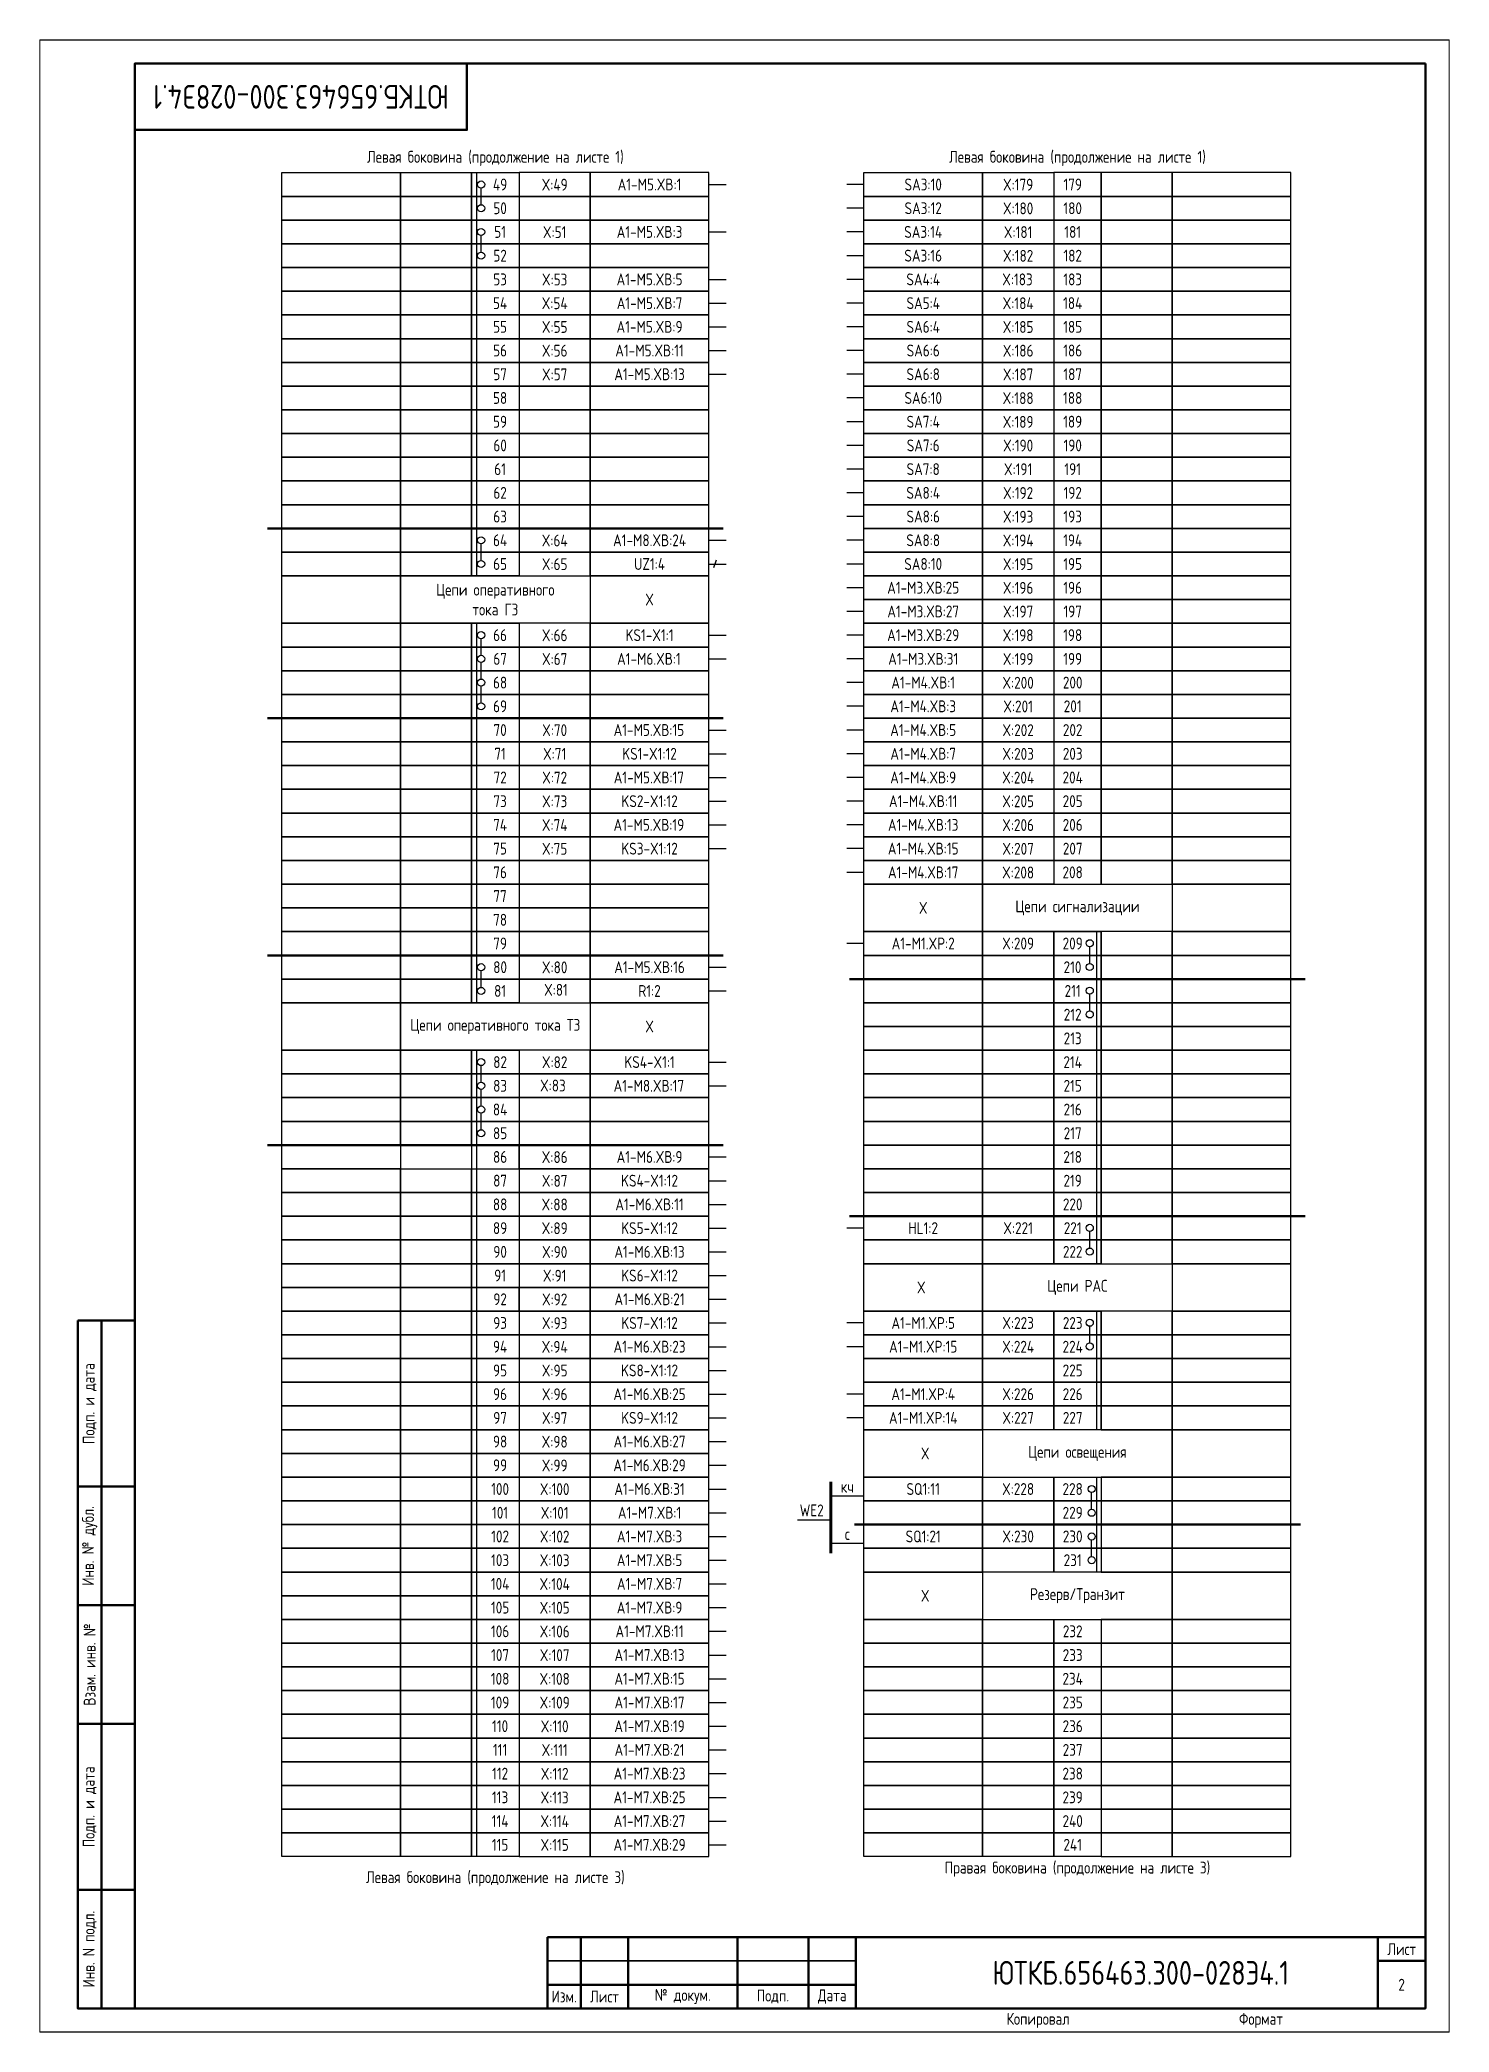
# Paper-space layout 'Э4.1_2' of a CAD drawing. Header units: millimetres, sheet in inches. Extents: x 212.4 to 229, y 96.7 to 120.3.
# The model-space entities are those that its viewports show. They can reach past a viewport. Long polylines and large blocks are cut down to what shows.
import ezdxf

# ---------------------------------------------------------------- set-up
doc = ezdxf.new("R2010")
doc.units = ezdxf.units.MM
doc.styles.add('Gost_type_A', font='GOST_A.TTF')

psp = doc.layouts.new('Э4.1_2')

msp = doc.modelspace()

# ---------------------------------------------------------------- texts
at = {"insert": (3292, 408), "char_height": 5, "width": 70, "attachment_point": 5, "rotation": 180, "style": 'Gost_type_A'}
msp.add_mtext('ЮТКБ.656463.300-028Э4.1', dxfattribs=at)
at = {"attachment_point": 5, "style": 'Gost_type_A'}
for s, insert, char_height, width in [('Левая боковина (продолжение на листе 1)', (3333, 395), 2.5, 90), ('Левая боковина (продолжение на листе 1)', (3455.67, 395), 2.5, 90), ('A1-М5.XB:1', (3365.5, 389.5), 2.5, 25), ('SA3:10', (3423.17, 389.5), 2.5, 25), ('SA3:12', (3423.17, 384.5), 2.5, 25), ('A1-М5.XB:3', (3365.5, 379.5), 2.5, 25), ('SA3:14', (3423.17, 379.5), 2.5, 25), ('SA3:16', (3423.17, 374.5), 2.5, 25), ('A1-М5.XB:5', (3365.5, 369.5), 2.5, 25), ('SA4:4', (3423.17, 369.5), 2.5, 25), ('A1-М5.XB:7', (3365.5, 364.5), 2.5, 25), ('SA5:4', (3423.17, 364.5), 2.5, 25), ('A1-М5.XB:9', (3365.5, 359.5), 2.5, 25), ('SA6:4', (3423.17, 359.5), 2.5, 25), ('A1-М5.XB:11', (3365.5, 354.5), 2.5, 25), ('SA6:6', (3423.17, 354.5), 2.5, 25), ('A1-М5.XB:13', (3365.5, 349.5), 2.5, 25), ('SA6:8', (3423.17, 349.5), 2.5, 25), ('SA6:10', (3423.17, 344.5), 2.5, 25), ('SA7:4', (3423.17, 339.5), 2.5, 25), ('SA7:6', (3423.17, 334.5), 2.5, 25), ('SA7:8', (3423.17, 329.5), 2.5, 25), ('SA8:4', (3423.17, 324.5), 2.5, 25), ('SA8:6', (3423.17, 319.5), 2.5, 25), ('A1-М8.XB:24', (3365.5, 314.5), 2.5, 25), ('SA8:8', (3423.17, 314.5), 2.5, 25), ('SA8:10', (3423.17, 309.5), 2.5, 25), ('Цепи оперативного \\Pтока ГЗ', (3333, 302), 2.5, 40), ('X', (3365.5, 302), 2.5, 25), ('A1-M3.XВ:25', (3423.17, 304.5), 2.5, 25), ('A1-M3.XВ:27', (3423.17, 299.5), 2.5, 25), ('KS1-X1:1', (3365.5, 294.5), 2.5, 25), ('A1-M3.XВ:29', (3423.17, 294.5), 2.5, 25), ('A1-М6.XВ:1', (3365.36, 289.5), 2.5, 24.7262), ('A1-M3.XВ:31', (3423.17, 289.5), 2.5, 25), ('A1-M4.XВ:1', (3423.17, 284.5), 2.5, 25), ('A1-M4.XВ:3', (3423.17, 279.5), 2.5, 25), ('A1-М5.XВ:15', (3365.36, 274.5), 2.5, 24.7262), ('A1-M4.XВ:5', (3423.17, 274.5), 2.5, 25), ('KS1-X1:12', (3365.5, 269.5), 2.5, 25), ('A1-M4.XВ:7', (3423.17, 269.5), 2.5, 25), ('A1-М5.XВ:17', (3365.36, 264.5), 2.5, 24.7262), ('A1-M4.XВ:9', (3423.17, 264.5), 2.5, 25), ('KS2-X1:12', (3365.5, 259.5), 2.5, 25), ('A1-M4.XВ:11', (3423.17, 259.5), 2.5, 25), ('A1-М5.XВ:19', (3365.36, 254.5), 2.5, 24.7262), ('A1-M4.XВ:13', (3423.17, 254.5), 2.5, 25), ('KS3-X1:12', (3365.5, 249.5), 2.5, 25), ('A1-M4.XВ:15', (3423.17, 249.5), 2.5, 25), ('A1-M4.XВ:17', (3423.17, 244.5), 2.5, 25), ('X', (3423.17, 237), 2.5, 25), ('Цепи сигнализации ', (3455.67, 237), 2.5, 40), ('A1-М1.XР:2', (3423.17, 229.5), 2.5, 25), ('A1-М5.XВ:16', (3365.5, 224.5), 2.5, 25), ('R1:2', (3365.5, 219.5), 2.5, 25), ('Цепи оперативного тока ТЗ ', (3333, 212), 2.5, 40), ('X', (3365.5, 212), 2.5, 25), ('KS4-X1:1', (3365.5, 204.5), 2.5, 25), ('A1-М8.XВ:17', (3365.36, 199.5), 2.5, 24.7262), ('A1-М6.XВ:9', (3365.5, 184.5), 2.5, 25), ('KS4-X1:12', (3365.5, 179.5), 2.5, 25), ('A1-М6.XВ:11', (3365.5, 174.5), 2.5, 25), ('KS5-X1:12', (3365.5, 169.5), 2.5, 25), ('HL1:2', (3423.17, 169.5), 2.5, 25), ('A1-М6.XВ:13', (3365.5, 164.5), 2.5, 25), ('KS6-X1:12', (3365.5, 159.5), 2.5, 25), ('A1-М6.XВ:21', (3365.5, 154.5), 2.5, 25), ('X', (3422.76, 157), 2.5, 25), ('Цепи РАС', (3455.67, 157), 2.5, 40), ('KS7-X1:12', (3365.5, 149.5), 2.5, 25), ('A1-М1.XP:5', (3423.17, 149.5), 2.5, 25), ('A1-М6.XВ:23', (3365.5, 144.5), 2.5, 25), ('A1-М1.XP:15', (3423.17, 144.5), 2.5, 25), ('KS8-X1:12', (3365.5, 139.5), 2.5, 25), ('A1-М6.XВ:25', (3365.5, 134.5), 2.5, 25), ('A1-М1.XP:4', (3423.17, 134.5), 2.5, 25), ('KS9-X1:12', (3365.5, 129.5), 2.5, 25), ('A1-М1.XP:14', (3423.17, 129.5), 2.5, 25), ('A1-М6.XВ:27', (3365.5, 124.5), 2.5, 25), ('X', (3423.59, 122), 2.5, 25), ('Цепи освещения', (3455.67, 122), 2.5, 40), ('A1-М6.XВ:29', (3365.5, 119.5), 2.5, 25), ('A1-М6.XВ:31', (3365.5, 114.5), 2.5, 25), ('кч', (3407.17, 115), 2.5, 7), ('SQ1:11', (3423.17, 114.5), 2.5, 25), ('A1-М7.XВ:1', (3365.5, 109.5), 2.5, 25), ('WE2', (3399.67, 110), 2.5, 7), ('A1-М7.XВ:3', (3365.5, 104.5), 2.5, 25), ('с', (3407.17, 105), 2.5, 7), ('SQ1:21', (3423.17, 104.5), 2.5, 25), ('A1-М7.XВ:5', (3365.5, 99.5), 2.5, 25), ('A1-М7.XВ:7', (3365.5, 94.5), 2.5, 25), ('X', (3423.59, 92), 2.5, 25), ('Резерв/Транзит', (3455.67, 92), 2.5, 40), ('A1-М7.XВ:9', (3365.5, 89.5), 2.5, 25), ('A1-М7.XВ:11', (3365.5, 84.5), 2.5, 25), ('A1-М7.XВ:13', (3365.5, 79.5), 2.5, 25), ('A1-М7.XВ:15', (3365.5, 74.5), 2.5, 25), ('A1-М7.XВ:17', (3365.5, 69.5), 2.5, 25), ('A1-М7.XВ:19', (3365.5, 64.5), 2.5, 25), ('A1-М7.XВ:21', (3365.5, 59.5), 2.5, 25), ('A1-М7.XВ:23', (3365.5, 54.5), 2.5, 25), ('A1-М7.XВ:25', (3365.5, 49.5), 2.5, 25), ('A1-М7.XВ:27', (3365.5, 44.5), 2.5, 25), ('A1-М7.XВ:29', (3365.5, 39.5), 2.5, 25), ('Левая боковина (продолжение на листе 3)', (3333, 32.33), 2.5, 90), ('Правая боковина (продолжение на листе 3)', (3455.67, 34.35), 2.5, 90), ('ЮТКБ.656463.300-028Э4.1', (3469, 12.5), 5, 120), ('2', (3524, 10), 2.5, 10)]:
    msp.add_mtext(s, dxfattribs=dict(at, insert=insert, char_height=char_height, width=width))
at = {"ltscale": 10, "char_height": 2.5, "attachment_point": 5, "style": 'Gost_type_A'}
for s, insert, width in [('49', (3334, 389.5), 8), ('X:49', (3345.5, 389.47), 15), ('X:179', (3443.17, 389.47), 15), ('179', (3454.67, 389.5), 8), ('50', (3334, 384.5), 8), ('X:180', (3443.17, 384.47), 15), ('180', (3454.67, 384.5), 8), ('51', (3334, 379.5), 8), ('X:51', (3345.5, 379.47), 15), ('X:181', (3443.17, 379.47), 15), ('181', (3454.67, 379.5), 8), ('52', (3334, 374.5), 8), ('X:182', (3443.17, 374.47), 15), ('182', (3454.67, 374.5), 8), ('53', (3334, 369.5), 8), ('X:53', (3345.5, 369.47), 15), ('X:183', (3443.04, 369.5), 15.2738), ('183', (3454.67, 369.5), 8), ('54', (3334, 364.5), 8), ('X:54', (3345.5, 364.47), 15), ('X:184', (3443.17, 364.47), 15), ('184', (3454.67, 364.5), 8), ('55', (3334, 359.5), 8), ('X:55', (3345.5, 359.47), 15), ('X:185', (3443.17, 359.47), 15), ('185', (3454.67, 359.5), 8), ('56', (3334, 354.5), 8), ('X:56', (3345.5, 354.47), 15), ('X:186', (3443.17, 354.47), 15), ('186', (3454.67, 354.5), 8), ('57', (3334, 349.5), 8), ('X:57', (3345.5, 349.47), 15), ('X:187', (3443.17, 349.47), 15), ('187', (3454.67, 349.5), 8), ('58', (3334, 344.5), 8), ('X:188', (3443.17, 344.47), 15), ('188', (3454.67, 344.5), 8), ('59', (3334, 339.5), 8), ('X:189', (3443.17, 339.47), 15), ('189', (3454.67, 339.5), 8), ('60', (3334, 334.5), 8), ('X:190', (3443.17, 334.47), 15), ('190', (3454.67, 334.5), 8), ('61', (3334, 329.5), 8), ('X:191', (3443.17, 329.47), 15), ('191', (3454.67, 329.5), 8), ('62', (3334, 324.5), 8), ('X:192', (3443.17, 324.47), 15), ('192', (3454.67, 324.5), 8), ('63', (3334, 319.5), 8), ('X:193', (3443.17, 319.47), 15), ('193', (3454.67, 319.5), 8), ('64', (3334, 314.5), 8), ('X:64', (3345.5, 314.47), 15), ('X:194', (3443.17, 314.47), 15), ('194', (3454.67, 314.5), 8), ('65', (3334, 309.5), 8), ('X:65', (3345.5, 309.47), 15), ('X:195', (3443.17, 309.47), 15), ('195', (3454.67, 309.5), 8), ('X:196', (3443.17, 304.47), 15), ('196', (3454.67, 304.5), 8), ('X:197', (3443.17, 299.47), 15), ('197', (3454.67, 299.5), 8), ('66', (3334, 294.5), 8), ('X:66', (3345.5, 294.47), 15), ('X:198', (3443.17, 294.47), 15), ('198', (3454.67, 294.5), 8), ('67', (3334, 289.5), 8), ('X:67', (3345.5, 289.47), 15), ('X:199', (3443.17, 289.47), 15), ('199', (3454.67, 289.5), 8), ('68', (3334, 284.5), 8), ('X:200', (3443.17, 284.47), 15), ('200', (3454.67, 284.5), 8), ('69', (3334, 279.5), 8), ('X:201', (3443.17, 279.47), 15), ('201', (3454.67, 279.5), 8), ('70', (3334, 274.5), 8), ('X:70', (3345.5, 274.47), 15), ('X:202', (3443.17, 274.47), 15), ('202', (3454.67, 274.5), 8), ('71', (3334, 269.5), 8), ('X:71', (3345.5, 269.47), 15), ('X:203', (3443.17, 269.47), 15), ('203', (3454.67, 269.5), 8), ('72', (3334, 264.5), 8), ('X:72', (3345.5, 264.47), 15), ('X:204', (3443.17, 264.47), 15), ('204', (3454.67, 264.5), 8), ('73', (3334, 259.5), 8), ('X:73', (3345.5, 259.47), 15), ('X:205', (3443.17, 259.47), 15), ('205', (3454.67, 259.5), 8), ('74', (3334, 254.5), 8), ('X:74', (3345.5, 254.47), 15), ('X:206', (3443.17, 254.47), 15), ('206', (3454.67, 254.5), 8), ('75', (3334, 249.5), 8), ('X:75', (3345.5, 249.47), 15), ('X:207', (3443.17, 249.47), 15), ('207', (3454.67, 249.5), 8), ('76', (3334, 244.5), 8), ('X:208', (3443.17, 244.47), 15), ('208', (3454.67, 244.5), 8), ('77', (3334, 239.5), 8), ('78', (3334, 234.5), 8), ('79', (3334, 229.5), 8), ('X:209', (3443.17, 229.5), 15), ('209', (3454.67, 229.5), 8), ('80', (3334, 224.5), 8), ('X:80', (3345.5, 224.47), 15), ('210', (3454.63, 224.5), 8), ('81', (3334, 219.5), 8), ('X:81', (3345.77, 219.74), 15), ('211', (3454.67, 219.5), 8), ('212', (3454.67, 214.5), 8), ('213', (3454.67, 209.5), 8), ('82', (3334, 204.5), 8), ('X:82', (3345.5, 204.47), 15), ('214', (3454.67, 204.5), 8), ('83', (3334, 199.5), 8), ('X:83', (3345.13, 199.55), 15), ('215', (3454.67, 199.5), 8), ('84', (3334, 194.5), 8), ('216', (3454.67, 194.5), 8), ('85', (3334, 189.5), 8), ('217', (3454.67, 189.5), 8), ('86', (3334, 184.5), 8), ('X:86', (3345.5, 184.47), 15), ('218', (3454.67, 184.5), 8), ('87', (3334, 179.5), 8), ('X:87', (3345.5, 179.47), 15), ('219', (3454.67, 179.5), 8), ('88', (3334, 174.5), 8), ('X:88', (3345.5, 174.47), 15), ('220', (3454.67, 174.5), 8), ('89', (3334, 169.5), 8), ('X:89', (3345.5, 169.47), 15), ('X:221', (3443.17, 169.5), 15), ('221', (3454.67, 169.5), 8), ('90', (3334, 164.5), 8), ('X:90', (3345.5, 164.47), 15), ('222', (3454.67, 164.5), 8), ('91', (3334, 159.5), 8), ('X:91', (3345.5, 159.47), 15), ('92', (3334, 154.5), 8), ('X:92', (3345.5, 154.47), 15), ('93', (3334, 149.5), 8), ('X:93', (3345.5, 149.47), 15), ('X:223', (3443.17, 149.5), 15), ('223', (3454.67, 149.5), 8), ('94', (3334, 144.5), 8), ('X:94', (3345.5, 144.47), 15), ('X:224', (3443.17, 144.5), 15), ('224', (3454.67, 144.5), 8), ('95', (3334, 139.5), 8), ('X:95', (3345.5, 139.47), 15), ('225', (3454.67, 139.5), 8), ('96', (3334, 134.5), 8), ('X:96', (3345.5, 134.47), 15), ('X:226', (3443.17, 134.5), 15), ('226', (3454.67, 134.5), 8), ('97', (3334, 129.5), 8), ('X:97', (3345.5, 129.47), 15), ('X:227', (3443.17, 129.5), 15), ('227', (3454.67, 129.5), 8), ('98', (3334, 124.5), 8), ('X:98', (3345.5, 124.47), 15), ('99', (3334, 119.5), 8), ('X:99', (3345.5, 119.47), 15), ('100', (3334, 114.5), 8), ('X:100', (3345.5, 114.47), 15), ('X:228', (3443.17, 114.5), 15), ('228', (3454.67, 114.5), 8), ('101', (3334, 109.5), 8), ('X:101', (3345.5, 109.47), 15), ('229', (3454.67, 109.5), 8), ('102', (3334, 104.5), 8), ('X:102', (3345.5, 104.47), 15), ('X:230', (3443.17, 104.5), 15), ('230', (3454.67, 104.5), 8), ('103', (3334, 99.5), 8), ('X:103', (3345.5, 99.47), 15), ('231', (3454.67, 99.5), 8), ('104', (3334, 94.5), 8), ('X:104', (3345.5, 94.47), 15), ('105', (3334, 89.5), 8), ('X:105', (3345.5, 89.47), 15), ('106', (3334, 84.5), 8), ('X:106', (3345.5, 84.47), 15), ('232', (3454.67, 84.5), 8), ('107', (3334, 79.5), 8), ('X:107', (3345.5, 79.47), 15), ('233', (3454.67, 79.5), 8), ('108', (3334, 74.5), 8), ('X:108', (3345.5, 74.47), 15), ('234', (3454.67, 74.5), 8), ('109', (3334, 69.5), 8), ('X:109', (3345.5, 69.47), 15), ('235', (3454.67, 69.5), 8), ('110', (3334, 64.5), 8), ('X:110', (3345.5, 64.47), 15), ('236', (3454.67, 64.5), 8), ('111', (3334, 59.5), 8), ('X:111', (3345.5, 59.47), 15), ('237', (3454.67, 59.5), 8), ('112', (3334, 54.5), 8), ('X:112', (3345.5, 54.47), 15), ('238', (3454.67, 54.5), 8), ('113', (3334, 49.5), 8), ('X:113', (3345.5, 49.47), 15), ('239', (3454.67, 49.5), 8), ('114', (3334, 44.5), 8), ('X:114', (3345.5, 44.47), 15), ('240', (3454.67, 44.5), 8), ('115', (3334, 39.5), 8), ('X:115', (3345.5, 39.47), 15), ('241', (3454.67, 39.5), 8)]:
    msp.add_mtext(s, dxfattribs=dict(at, insert=insert, width=width))
at = {"color": 0, "insert": (3365.5, 309.5), "char_height": 2.5, "width": 25, "attachment_point": 5, "style": 'Gost_type_A'}
msp.add_mtext('UZ1:4', dxfattribs=at)

# ---------------------------------------------------------------- blocks, each defined once
blk = doc.blocks.new('Штамп левый нижний')
at = {"lineweight": 50}
for points in [[(-12, 145), (-7, 145), (-7, 110), (-12, 110)], [(-7, 145), (0, 145), (0, 110), (-7, 110)], [(-12, 110), (-7, 110), (-7, 85), (-12, 85)], [(-7, 110), (0, 110), (0, 85), (-7, 85)], [(-12, 85), (-7, 85), (-7, 60), (-12, 60)], [(-7, 85), (0, 85), (0, 60), (-7, 60)], [(-12, 60), (-7, 60), (-7, 25), (-12, 25)], [(-7, 60), (0, 60), (0, 25), (-7, 25)], [(-12, 25), (-7, 25), (-7, 0), (-12, 0)], [(-7, 25), (0, 25), (0, 0), (-7, 0)]]:
    blk.add_lwpolyline(points, close=True, dxfattribs=at)
at = {"char_height": 2.5, "attachment_point": 5, "rotation": 90, "style": 'Gost_type_A'}
for s, insert, width in [('Подп. и дата', (-9.5, 127.5), 35), ('Инв. № дубл.', (-9.5, 97.5), 25), ('Взам. инв. №', (-9.5, 72.5), 25), ('Подп. и дата', (-9.5, 42.5), 35), ('Инв. N подл.', (-9.5, 12.5), 25)]:
    blk.add_mtext(s, dxfattribs=dict(at, insert=insert, width=width))
blk = doc.blocks.new('Штамп угловой верхний')
at = {"lineweight": 50}
blk.add_lwpolyline([(0, 0), (70, 0), (70, -14), (0, -14)], close=True, dxfattribs=at)
blk = doc.blocks.new('Штамп малый нижний')
at = {"lineweight": 50}
for points in [[(-185, 15), (-178, 15), (-178, 5), (-185, 5)], [(-178, 15), (-168, 15), (-168, 5), (-178, 5)], [(-168, 15), (-145, 15), (-145, 5), (-168, 5)], [(-145, 15), (-130, 15), (-130, 5), (-145, 5)], [(-130, 15), (-120, 15), (-120, 5), (-130, 5)], [(-120, 15), (-10, 15), (-10, 0), (-120, 0)], [(-10, 15), (0, 15), (0, 10), (-10, 10)], [(-10, 10), (0, 10), (0, 0), (-10, 0)], [(-185, 5), (-178, 5), (-178, 0), (-185, 0)], [(-178, 5), (-168, 5), (-168, 0), (-178, 0)], [(-168, 5), (-145, 5), (-145, 0), (-168, 0)], [(-145, 5), (-130, 5), (-130, 0), (-145, 0)], [(-130, 5), (-120, 5), (-120, 0), (-130, 0)]]:
    blk.add_lwpolyline(points, close=True, dxfattribs=at)
for points in [[(-185, 15), (-178, 15), (-178, 10), (-185, 10)], [(-178, 15), (-168, 15), (-168, 10), (-178, 10)], [(-168, 15), (-145, 15), (-145, 10), (-168, 10)], [(-145, 15), (-130, 15), (-130, 10), (-145, 10)], [(-130, 15), (-120, 15), (-120, 10), (-130, 10)], [(-185, 10), (-178, 10), (-178, 5), (-185, 5)], [(-178, 10), (-168, 10), (-168, 5), (-178, 5)], [(-168, 10), (-145, 10), (-145, 5), (-168, 5)], [(-145, 10), (-130, 10), (-130, 5), (-145, 5)], [(-130, 10), (-120, 10), (-120, 5), (-130, 5)]]:
    blk.add_lwpolyline(points, close=True)
at = {"char_height": 2.5, "style": 'Gost_type_A'}
for s, insert, width, attachment_point in [('Лист', (-5, 12.5), 10, 5), ('Изм.', (-181.5, 2.5), 7, 5), ('Лист', (-173, 2.5), 10, 5), ('№ докум.', (-156.5, 2.5), 23, 5), ('Подп.', (-137.5, 2.5), 15, 5), ('Дата', (-125, 2.5), 10, 5), ('Копировал', (-75, -2.53), 13.1202, 6), ('Формат', (-30, -2.53), 13.1202, 6)]:
    blk.add_mtext(s, dxfattribs=dict(at, insert=insert, width=width, attachment_point=attachment_point))

# ---------------------------------------------------------------- linework, layer by layer
at = {"lineweight": -2}
for p, q in [((3330, 385.25), (3330, 388.75)), ((3330, 375.25), (3330, 378.75)), ((3458.27, 225.25), (3458.27, 228.75)), ((3330, 220.25), (3330, 223.75)), ((3458.27, 215.25), (3458.27, 218.75)), ((3458.27, 165.25), (3458.27, 168.75)), ((3458.27, 145.25), (3458.27, 148.75))]:
    msp.add_line(p, q, dxfattribs=at)
for p, q in [((3378, 389.5), (3381.62, 389.5)), ((3410.67, 389.5), (3407.05, 389.5)), ((3410.67, 389.5), (3407.05, 389.5)), ((3410.67, 384.5), (3407.05, 384.5)), ((3378, 379.5), (3381.62, 379.5)), ((3410.67, 379.5), (3407.05, 379.5)), ((3410.67, 374.5), (3407.05, 374.5)), ((3378, 369.5), (3381.62, 369.5)), ((3410.67, 369.5), (3407.05, 369.5)), ((3378, 364.5), (3381.62, 364.5)), ((3410.67, 364.5), (3407.05, 364.5)), ((3378, 359.5), (3381.62, 359.5)), ((3410.67, 359.5), (3407.05, 359.5)), ((3378, 354.5), (3381.62, 354.5)), ((3410.67, 354.5), (3407.05, 354.5)), ((3378, 349.5), (3381.62, 349.5)), ((3410.67, 349.5), (3407.05, 349.5)), ((3410.67, 344.5), (3407.05, 344.5)), ((3410.67, 339.5), (3407.05, 339.5)), ((3410.67, 334.5), (3407.05, 334.5)), ((3410.67, 329.5), (3407.05, 329.5)), ((3410.67, 324.5), (3407.05, 324.5)), ((3410.67, 319.5), (3407.05, 319.5)), ((3378, 314.5), (3381.62, 314.5)), ((3410.67, 314.5), (3407.05, 314.5)), ((3378, 309.5), (3381.62, 309.5)), ((3379.54, 310.31), (3378.96, 308.69)), ((3410.67, 309.5), (3407.05, 309.5)), ((3410.67, 304.5), (3407.05, 304.5)), ((3410.67, 299.5), (3407.05, 299.5)), ((3378, 294.5), (3381.62, 294.5)), ((3410.67, 294.5), (3407.05, 294.5)), ((3378, 289.5), (3381.62, 289.5)), ((3410.67, 289.5), (3407.05, 289.5)), ((3410.67, 284.5), (3407.05, 284.5)), ((3410.67, 279.5), (3407.05, 279.5)), ((3378, 274.5), (3381.62, 274.5)), ((3410.67, 274.5), (3407.05, 274.5)), ((3378, 269.5), (3381.62, 269.5)), ((3410.67, 269.5), (3407.05, 269.5)), ((3378, 264.5), (3381.62, 264.5)), ((3410.67, 264.5), (3407.05, 264.5)), ((3378, 259.5), (3381.62, 259.5)), ((3410.67, 259.5), (3407.05, 259.5)), ((3378, 254.5), (3381.62, 254.5)), ((3410.67, 254.5), (3407.05, 254.5)), ((3378, 249.5), (3381.62, 249.5)), ((3410.67, 249.5), (3407.05, 249.5)), ((3410.67, 244.5), (3407.05, 244.5)), ((3459.67, 232), (3459.67, 215.1)), ((3410.67, 229.5), (3407.05, 229.5)), ((3378, 224.5), (3381.62, 224.5)), ((3378, 219.5), (3381.62, 219.5)), ((3378, 204.5), (3381.62, 204.5)), ((3378, 199.5), (3381.62, 199.5)), ((3329, 187), (3329, 37)), ((3378, 184.5), (3381.62, 184.5)), ((3378, 179.5), (3381.62, 179.5)), ((3378, 174.5), (3381.62, 174.5)), ((3378, 169.5), (3381.62, 169.5)), ((3410.67, 169.5), (3407.05, 169.5)), ((3378, 164.5), (3381.62, 164.5)), ((3378, 159.5), (3381.62, 159.5)), ((3378, 154.5), (3381.62, 154.5)), ((3378, 149.5), (3381.62, 149.5)), ((3410.67, 149.5), (3407.05, 149.5)), ((3378, 144.5), (3381.62, 144.5)), ((3410.67, 144.5), (3407.05, 144.5)), ((3378, 139.5), (3381.62, 139.5)), ((3378, 134.5), (3381.62, 134.5)), ((3410.67, 134.5), (3407.05, 134.5)), ((3378, 129.5), (3381.62, 129.5)), ((3410.67, 129.5), (3407.05, 129.5)), ((3378, 124.5), (3381.62, 124.5)), ((3378, 119.5), (3381.62, 119.5)), ((3378, 114.5), (3381.62, 114.5)), ((3458.67, 110.25), (3458.67, 113.75)), ((3459.67, 117), (3459.67, 107)), ((3378, 109.5), (3381.62, 109.5)), ((3410.67, 113), (3403.67, 113)), ((3396.67, 108), (3403.67, 108)), ((3459.67, 107), (3459.67, 97)), ((3378, 104.5), (3381.62, 104.5)), ((3410.67, 103), (3403.67, 103)), ((3458.67, 100.25), (3458.67, 103.75)), ((3378, 99.5), (3381.62, 99.5)), ((3378, 94.5), (3381.62, 94.5)), ((3378, 89.5), (3381.62, 89.5)), ((3378, 84.5), (3381.62, 84.5)), ((3378, 79.5), (3381.62, 79.5)), ((3378, 74.5), (3381.62, 74.5)), ((3378, 69.5), (3381.62, 69.5)), ((3378, 64.5), (3381.62, 64.5)), ((3378, 59.5), (3381.62, 59.5)), ((3378, 54.5), (3381.62, 54.5)), ((3378, 49.5), (3381.62, 49.5)), ((3378, 44.5), (3381.62, 44.5)), ((3378, 39.5), (3381.62, 39.5))]:
    msp.add_line(p, q)
at = {"lineweight": 50}
for p, q in [((3285, 317), (3381, 317)), ((3285, 277), (3381, 277)), ((3285, 227), (3381, 227)), ((3503.67, 222), (3407.67, 222)), ((3285, 187), (3381, 187)), ((3503.67, 172), (3407.67, 172)), ((3502.67, 107), (3408.67, 107))]:
    msp.add_line(p, q, dxfattribs=at)
at = {"color": 7, "lineweight": -2}
for p, q in [((3330, 310.25), (3330, 313.75)), ((3330, 290.25), (3330, 293.75)), ((3330, 285.25), (3330, 288.75)), ((3330, 280.25), (3330, 283.75)), ((3330, 200.25), (3330, 203.75)), ((3330, 195.25), (3330, 198.75)), ((3330, 190.25), (3330, 193.75))]:
    msp.add_line(p, q, dxfattribs=at)
at = {"linetype": 'ByBlock', "lineweight": 60}
msp.add_line((3403.67, 101), (3403.67, 116), dxfattribs=at)
for points in [[(3237, 420), (3237, 0), (2940, 0), (2940, 420)], [(3534, 420), (3534, 0), (3237, 0), (3237, 420)], [(3831, 420), (3831, 0), (3534, 0), (3534, 420)], [(3288, 392), (3313, 392), (3313, 387), (3288, 387)], [(3313, 392), (3328, 392), (3328, 387), (3313, 387)], [(3328, 392), (3338, 392), (3338, 387), (3328, 387)], [(3353, 392), (3338, 392), (3338, 387), (3353, 387)], [(3378, 392), (3353, 392), (3353, 387), (3378, 387)], [(3410.67, 392), (3435.67, 392), (3435.67, 387), (3410.67, 387)], [(3435.67, 392), (3450.67, 392), (3450.67, 387), (3435.67, 387)], [(3460.67, 392), (3450.67, 392), (3450.67, 387), (3460.67, 387)], [(3475.67, 392), (3460.67, 392), (3460.67, 387), (3475.67, 387)], [(3500.67, 392), (3475.67, 392), (3475.67, 387), (3500.67, 387)], [(3288, 387), (3313, 387), (3313, 382), (3288, 382)], [(3313, 387), (3328, 387), (3328, 382), (3313, 382)], [(3328, 387), (3338, 387), (3338, 382), (3328, 382)], [(3353, 387), (3338, 387), (3338, 382), (3353, 382)], [(3378, 387), (3353, 387), (3353, 382), (3378, 382)], [(3410.67, 387), (3435.67, 387), (3435.67, 382), (3410.67, 382)], [(3435.67, 387), (3450.67, 387), (3450.67, 382), (3435.67, 382)], [(3460.67, 387), (3450.67, 387), (3450.67, 382), (3460.67, 382)], [(3475.67, 387), (3460.67, 387), (3460.67, 382), (3475.67, 382)], [(3500.67, 387), (3475.67, 387), (3475.67, 382), (3500.67, 382)], [(3288, 382), (3313, 382), (3313, 377), (3288, 377)], [(3313, 382), (3328, 382), (3328, 377), (3313, 377)], [(3328, 382), (3338, 382), (3338, 377), (3328, 377)], [(3353, 382), (3338, 382), (3338, 377), (3353, 377)], [(3378, 382), (3353, 382), (3353, 377), (3378, 377)], [(3410.67, 382), (3435.67, 382), (3435.67, 377), (3410.67, 377)], [(3435.67, 382), (3450.67, 382), (3450.67, 377), (3435.67, 377)], [(3460.67, 382), (3450.67, 382), (3450.67, 377), (3460.67, 377)], [(3475.67, 382), (3460.67, 382), (3460.67, 377), (3475.67, 377)], [(3500.67, 382), (3475.67, 382), (3475.67, 377), (3500.67, 377)], [(3288, 377), (3313, 377), (3313, 372), (3288, 372)], [(3313, 377), (3328, 377), (3328, 372), (3313, 372)], [(3328, 377), (3338, 377), (3338, 372), (3328, 372)], [(3353, 377), (3338, 377), (3338, 372), (3353, 372)], [(3378, 377), (3353, 377), (3353, 372), (3378, 372)], [(3410.67, 377), (3435.67, 377), (3435.67, 372), (3410.67, 372)], [(3435.67, 377), (3450.67, 377), (3450.67, 372), (3435.67, 372)], [(3460.67, 377), (3450.67, 377), (3450.67, 372), (3460.67, 372)], [(3475.67, 377), (3460.67, 377), (3460.67, 372), (3475.67, 372)], [(3500.67, 377), (3475.67, 377), (3475.67, 372), (3500.67, 372)], [(3288, 372), (3313, 372), (3313, 367), (3288, 367)], [(3313, 372), (3328, 372), (3328, 367), (3313, 367)], [(3328, 372), (3338, 372), (3338, 367), (3328, 367)], [(3353, 372), (3338, 372), (3338, 367), (3353, 367)], [(3378, 372), (3353, 372), (3353, 367), (3378, 367)], [(3410.67, 372), (3435.67, 372), (3435.67, 367), (3410.67, 367)], [(3435.67, 372), (3450.67, 372), (3450.67, 367), (3435.67, 367)], [(3460.67, 372), (3450.67, 372), (3450.67, 367), (3460.67, 367)], [(3475.67, 372), (3460.67, 372), (3460.67, 367), (3475.67, 367)], [(3500.67, 372), (3475.67, 372), (3475.67, 367), (3500.67, 367)], [(3288, 367), (3313, 367), (3313, 362), (3288, 362)], [(3313, 367), (3328, 367), (3328, 362), (3313, 362)], [(3328, 367), (3338, 367), (3338, 362), (3328, 362)], [(3353, 367), (3338, 367), (3338, 362), (3353, 362)], [(3378, 367), (3353, 367), (3353, 362), (3378, 362)], [(3410.67, 367), (3435.67, 367), (3435.67, 362), (3410.67, 362)], [(3435.67, 367), (3450.67, 367), (3450.67, 362), (3435.67, 362)], [(3460.67, 367), (3450.67, 367), (3450.67, 362), (3460.67, 362)], [(3475.67, 367), (3460.67, 367), (3460.67, 362), (3475.67, 362)], [(3500.67, 367), (3475.67, 367), (3475.67, 362), (3500.67, 362)], [(3288, 362), (3313, 362), (3313, 357), (3288, 357)], [(3313, 362), (3328, 362), (3328, 357), (3313, 357)], [(3328, 362), (3338, 362), (3338, 357), (3328, 357)], [(3353, 362), (3338, 362), (3338, 357), (3353, 357)], [(3378, 362), (3353, 362), (3353, 357), (3378, 357)], [(3410.67, 362), (3435.67, 362), (3435.67, 357), (3410.67, 357)], [(3435.67, 362), (3450.67, 362), (3450.67, 357), (3435.67, 357)], [(3460.67, 362), (3450.67, 362), (3450.67, 357), (3460.67, 357)], [(3475.67, 362), (3460.67, 362), (3460.67, 357), (3475.67, 357)], [(3500.67, 362), (3475.67, 362), (3475.67, 357), (3500.67, 357)], [(3288, 357), (3313, 357), (3313, 352), (3288, 352)], [(3313, 357), (3328, 357), (3328, 352), (3313, 352)], [(3328, 357), (3338, 357), (3338, 352), (3328, 352)], [(3353, 357), (3338, 357), (3338, 352), (3353, 352)], [(3378, 357), (3353, 357), (3353, 352), (3378, 352)], [(3410.67, 357), (3435.67, 357), (3435.67, 352), (3410.67, 352)], [(3435.67, 357), (3450.67, 357), (3450.67, 352), (3435.67, 352)], [(3460.67, 357), (3450.67, 357), (3450.67, 352), (3460.67, 352)], [(3475.67, 357), (3460.67, 357), (3460.67, 352), (3475.67, 352)], [(3500.67, 357), (3475.67, 357), (3475.67, 352), (3500.67, 352)], [(3288, 352), (3313, 352), (3313, 347), (3288, 347)], [(3313, 352), (3328, 352), (3328, 347), (3313, 347)], [(3328, 352), (3338, 352), (3338, 347), (3328, 347)], [(3353, 352), (3338, 352), (3338, 347), (3353, 347)], [(3378, 352), (3353, 352), (3353, 347), (3378, 347)], [(3410.67, 352), (3435.67, 352), (3435.67, 347), (3410.67, 347)], [(3435.67, 352), (3450.67, 352), (3450.67, 347), (3435.67, 347)], [(3460.67, 352), (3450.67, 352), (3450.67, 347), (3460.67, 347)], [(3475.67, 352), (3460.67, 352), (3460.67, 347), (3475.67, 347)], [(3500.67, 352), (3475.67, 352), (3475.67, 347), (3500.67, 347)], [(3288, 347), (3313, 347), (3313, 342), (3288, 342)], [(3313, 347), (3328, 347), (3328, 342), (3313, 342)], [(3328, 347), (3338, 347), (3338, 342), (3328, 342)], [(3353, 347), (3338, 347), (3338, 342), (3353, 342)], [(3378, 347), (3353, 347), (3353, 342), (3378, 342)], [(3410.67, 347), (3435.67, 347), (3435.67, 342), (3410.67, 342)], [(3435.67, 347), (3450.67, 347), (3450.67, 342), (3435.67, 342)], [(3460.67, 347), (3450.67, 347), (3450.67, 342), (3460.67, 342)], [(3475.67, 347), (3460.67, 347), (3460.67, 342), (3475.67, 342)], [(3500.67, 347), (3475.67, 347), (3475.67, 342), (3500.67, 342)], [(3288, 342), (3313, 342), (3313, 337), (3288, 337)], [(3313, 342), (3328, 342), (3328, 337), (3313, 337)], [(3328, 342), (3338, 342), (3338, 337), (3328, 337)], [(3353, 342), (3338, 342), (3338, 337), (3353, 337)], [(3378, 342), (3353, 342), (3353, 337), (3378, 337)], [(3410.67, 342), (3435.67, 342), (3435.67, 337), (3410.67, 337)], [(3435.67, 342), (3450.67, 342), (3450.67, 337), (3435.67, 337)], [(3460.67, 342), (3450.67, 342), (3450.67, 337), (3460.67, 337)], [(3475.67, 342), (3460.67, 342), (3460.67, 337), (3475.67, 337)], [(3500.67, 342), (3475.67, 342), (3475.67, 337), (3500.67, 337)], [(3288, 337), (3313, 337), (3313, 332), (3288, 332)], [(3313, 337), (3328, 337), (3328, 332), (3313, 332)], [(3328, 337), (3338, 337), (3338, 332), (3328, 332)], [(3353, 337), (3338, 337), (3338, 332), (3353, 332)], [(3378, 337), (3353, 337), (3353, 332), (3378, 332)], [(3410.67, 337), (3435.67, 337), (3435.67, 332), (3410.67, 332)], [(3435.67, 337), (3450.67, 337), (3450.67, 332), (3435.67, 332)], [(3460.67, 337), (3450.67, 337), (3450.67, 332), (3460.67, 332)], [(3475.67, 337), (3460.67, 337), (3460.67, 332), (3475.67, 332)], [(3500.67, 337), (3475.67, 337), (3475.67, 332), (3500.67, 332)], [(3288, 332), (3313, 332), (3313, 327), (3288, 327)], [(3313, 332), (3328, 332), (3328, 327), (3313, 327)], [(3328, 332), (3338, 332), (3338, 327), (3328, 327)], [(3353, 332), (3338, 332), (3338, 327), (3353, 327)], [(3378, 332), (3353, 332), (3353, 327), (3378, 327)], [(3410.67, 332), (3435.67, 332), (3435.67, 327), (3410.67, 327)], [(3435.67, 332), (3450.67, 332), (3450.67, 327), (3435.67, 327)], [(3460.67, 332), (3450.67, 332), (3450.67, 327), (3460.67, 327)], [(3475.67, 332), (3460.67, 332), (3460.67, 327), (3475.67, 327)], [(3500.67, 332), (3475.67, 332), (3475.67, 327), (3500.67, 327)], [(3288, 327), (3313, 327), (3313, 322), (3288, 322)], [(3313, 327), (3328, 327), (3328, 322), (3313, 322)], [(3328, 327), (3338, 327), (3338, 322), (3328, 322)], [(3353, 327), (3338, 327), (3338, 322), (3353, 322)], [(3378, 327), (3353, 327), (3353, 322), (3378, 322)], [(3410.67, 327), (3435.67, 327), (3435.67, 322), (3410.67, 322)], [(3435.67, 327), (3450.67, 327), (3450.67, 322), (3435.67, 322)], [(3460.67, 327), (3450.67, 327), (3450.67, 322), (3460.67, 322)], [(3475.67, 327), (3460.67, 327), (3460.67, 322), (3475.67, 322)], [(3500.67, 327), (3475.67, 327), (3475.67, 322), (3500.67, 322)], [(3288, 322), (3313, 322), (3313, 317), (3288, 317)], [(3313, 322), (3328, 322), (3328, 317), (3313, 317)], [(3328, 322), (3338, 322), (3338, 317), (3328, 317)], [(3353, 322), (3338, 322), (3338, 317), (3353, 317)], [(3378, 322), (3353, 322), (3353, 317), (3378, 317)], [(3410.67, 322), (3435.67, 322), (3435.67, 317), (3410.67, 317)], [(3435.67, 322), (3450.67, 322), (3450.67, 317), (3435.67, 317)], [(3460.67, 322), (3450.67, 322), (3450.67, 317), (3460.67, 317)], [(3475.67, 322), (3460.67, 322), (3460.67, 317), (3475.67, 317)], [(3500.67, 322), (3475.67, 322), (3475.67, 317), (3500.67, 317)], [(3288, 317), (3313, 317), (3313, 312), (3288, 312)], [(3313, 317), (3328, 317), (3328, 312), (3313, 312)], [(3328, 317), (3338, 317), (3338, 312), (3328, 312)], [(3353, 317), (3338, 317), (3338, 312), (3353, 312)], [(3378, 317), (3353, 317), (3353, 312), (3378, 312)], [(3410.67, 317), (3435.67, 317), (3435.67, 312), (3410.67, 312)], [(3435.67, 317), (3450.67, 317), (3450.67, 312), (3435.67, 312)], [(3460.67, 317), (3450.67, 317), (3450.67, 312), (3460.67, 312)], [(3475.67, 317), (3460.67, 317), (3460.67, 312), (3475.67, 312)], [(3500.67, 317), (3475.67, 317), (3475.67, 312), (3500.67, 312)], [(3288, 312), (3313, 312), (3313, 307), (3288, 307)], [(3313, 312), (3328, 312), (3328, 307), (3313, 307)], [(3328, 312), (3338, 312), (3338, 307), (3328, 307)], [(3353, 312), (3338, 312), (3338, 307), (3353, 307)], [(3378, 312), (3353, 312), (3353, 307), (3378, 307)], [(3410.67, 312), (3435.67, 312), (3435.67, 307), (3410.67, 307)], [(3435.67, 312), (3450.67, 312), (3450.67, 307), (3435.67, 307)], [(3460.67, 312), (3450.67, 312), (3450.67, 307), (3460.67, 307)], [(3475.67, 312), (3460.67, 312), (3460.67, 307), (3475.67, 307)], [(3500.67, 312), (3475.67, 312), (3475.67, 307), (3500.67, 307)], [(3288, 307), (3313, 307), (3313, 297), (3288, 297)], [(3313, 307), (3353, 307), (3353, 297), (3313, 297)], [(3378, 307), (3353, 307), (3353, 297), (3378, 297)], [(3410.67, 307), (3435.67, 307), (3435.67, 302), (3410.67, 302)], [(3435.67, 307), (3450.67, 307), (3450.67, 302), (3435.67, 302)], [(3460.67, 307), (3450.67, 307), (3450.67, 302), (3460.67, 302)], [(3475.67, 307), (3460.67, 307), (3460.67, 302), (3475.67, 302)], [(3500.67, 307), (3475.67, 307), (3475.67, 302), (3500.67, 302)], [(3410.67, 302), (3435.67, 302), (3435.67, 297), (3410.67, 297)], [(3435.67, 302), (3450.67, 302), (3450.67, 297), (3435.67, 297)], [(3460.67, 302), (3450.67, 302), (3450.67, 297), (3460.67, 297)], [(3475.67, 302), (3460.67, 302), (3460.67, 297), (3475.67, 297)], [(3500.67, 302), (3475.67, 302), (3475.67, 297), (3500.67, 297)], [(3288, 297), (3313, 297), (3313, 292), (3288, 292)], [(3313, 297), (3328, 297), (3328, 292), (3313, 292)], [(3328, 297), (3338, 297), (3338, 292), (3328, 292)], [(3353, 297), (3338, 297), (3338, 292), (3353, 292)], [(3378, 297), (3353, 297), (3353, 292), (3378, 292)], [(3410.67, 297), (3435.67, 297), (3435.67, 292), (3410.67, 292)], [(3435.67, 297), (3450.67, 297), (3450.67, 292), (3435.67, 292)], [(3460.67, 297), (3450.67, 297), (3450.67, 292), (3460.67, 292)], [(3475.67, 297), (3460.67, 297), (3460.67, 292), (3475.67, 292)], [(3500.67, 297), (3475.67, 297), (3475.67, 292), (3500.67, 292)], [(3288, 292), (3313, 292), (3313, 287), (3288, 287)], [(3313, 292), (3328, 292), (3328, 287), (3313, 287)], [(3328, 292), (3338, 292), (3338, 287), (3328, 287)], [(3353, 292), (3338, 292), (3338, 287), (3353, 287)], [(3378, 292), (3353, 292), (3353, 287), (3378, 287)], [(3410.67, 292), (3435.67, 292), (3435.67, 287), (3410.67, 287)], [(3435.67, 292), (3450.67, 292), (3450.67, 287), (3435.67, 287)], [(3460.67, 292), (3450.67, 292), (3450.67, 287), (3460.67, 287)], [(3475.67, 292), (3460.67, 292), (3460.67, 287), (3475.67, 287)], [(3500.67, 292), (3475.67, 292), (3475.67, 287), (3500.67, 287)], [(3288, 287), (3313, 287), (3313, 282), (3288, 282)], [(3313, 287), (3328, 287), (3328, 282), (3313, 282)], [(3328, 287), (3338, 287), (3338, 282), (3328, 282)], [(3353, 287), (3338, 287), (3338, 282), (3353, 282)], [(3378, 287), (3353, 287), (3353, 282), (3378, 282)], [(3410.67, 287), (3435.67, 287), (3435.67, 282), (3410.67, 282)], [(3435.67, 287), (3450.67, 287), (3450.67, 282), (3435.67, 282)], [(3460.67, 287), (3450.67, 287), (3450.67, 282), (3460.67, 282)], [(3475.67, 287), (3460.67, 287), (3460.67, 282), (3475.67, 282)], [(3500.67, 287), (3475.67, 287), (3475.67, 282), (3500.67, 282)], [(3288, 282), (3313, 282), (3313, 277), (3288, 277)], [(3313, 282), (3328, 282), (3328, 277), (3313, 277)], [(3328, 282), (3338, 282), (3338, 277), (3328, 277)], [(3353, 282), (3338, 282), (3338, 277), (3353, 277)], [(3378, 282), (3353, 282), (3353, 277), (3378, 277)], [(3410.67, 282), (3435.67, 282), (3435.67, 277), (3410.67, 277)], [(3435.67, 282), (3450.67, 282), (3450.67, 277), (3435.67, 277)], [(3460.67, 282), (3450.67, 282), (3450.67, 277), (3460.67, 277)], [(3475.67, 282), (3460.67, 282), (3460.67, 277), (3475.67, 277)], [(3500.67, 282), (3475.67, 282), (3475.67, 277), (3500.67, 277)], [(3288, 277), (3313, 277), (3313, 272), (3288, 272)], [(3313, 277), (3328, 277), (3328, 272), (3313, 272)], [(3328, 277), (3338, 277), (3338, 272), (3328, 272)], [(3353, 277), (3338, 277), (3338, 272), (3353, 272)], [(3378, 277), (3353, 277), (3353, 272), (3378, 272)], [(3410.67, 277), (3435.67, 277), (3435.67, 272), (3410.67, 272)], [(3435.67, 277), (3450.67, 277), (3450.67, 272), (3435.67, 272)], [(3460.67, 277), (3450.67, 277), (3450.67, 272), (3460.67, 272)], [(3475.67, 277), (3460.67, 277), (3460.67, 272), (3475.67, 272)], [(3500.67, 277), (3475.67, 277), (3475.67, 272), (3500.67, 272)], [(3288, 272), (3313, 272), (3313, 267), (3288, 267)], [(3313, 272), (3328, 272), (3328, 267), (3313, 267)], [(3328, 272), (3338, 272), (3338, 267), (3328, 267)], [(3353, 272), (3338, 272), (3338, 267), (3353, 267)], [(3378, 272), (3353, 272), (3353, 267), (3378, 267)], [(3410.67, 272), (3435.67, 272), (3435.67, 267), (3410.67, 267)], [(3435.67, 272), (3450.67, 272), (3450.67, 267), (3435.67, 267)], [(3460.67, 272), (3450.67, 272), (3450.67, 267), (3460.67, 267)], [(3475.67, 272), (3460.67, 272), (3460.67, 267), (3475.67, 267)], [(3500.67, 272), (3475.67, 272), (3475.67, 267), (3500.67, 267)], [(3288, 267), (3313, 267), (3313, 262), (3288, 262)], [(3313, 267), (3328, 267), (3328, 262), (3313, 262)], [(3328, 267), (3338, 267), (3338, 262), (3328, 262)], [(3353, 267), (3338, 267), (3338, 262), (3353, 262)], [(3378, 267), (3353, 267), (3353, 262), (3378, 262)], [(3410.67, 267), (3435.67, 267), (3435.67, 262), (3410.67, 262)], [(3435.67, 267), (3450.67, 267), (3450.67, 262), (3435.67, 262)], [(3460.67, 267), (3450.67, 267), (3450.67, 262), (3460.67, 262)], [(3475.67, 267), (3460.67, 267), (3460.67, 262), (3475.67, 262)], [(3500.67, 267), (3475.67, 267), (3475.67, 262), (3500.67, 262)], [(3288, 262), (3313, 262), (3313, 257), (3288, 257)], [(3313, 262), (3328, 262), (3328, 257), (3313, 257)], [(3328, 262), (3338, 262), (3338, 257), (3328, 257)], [(3353, 262), (3338, 262), (3338, 257), (3353, 257)], [(3378, 262), (3353, 262), (3353, 257), (3378, 257)], [(3410.67, 262), (3435.67, 262), (3435.67, 257), (3410.67, 257)], [(3435.67, 262), (3450.67, 262), (3450.67, 257), (3435.67, 257)], [(3460.67, 262), (3450.67, 262), (3450.67, 257), (3460.67, 257)], [(3475.67, 262), (3460.67, 262), (3460.67, 257), (3475.67, 257)], [(3500.67, 262), (3475.67, 262), (3475.67, 257), (3500.67, 257)], [(3288, 257), (3313, 257), (3313, 252), (3288, 252)], [(3313, 257), (3328, 257), (3328, 252), (3313, 252)], [(3328, 257), (3338, 257), (3338, 252), (3328, 252)], [(3353, 257), (3338, 257), (3338, 252), (3353, 252)], [(3378, 257), (3353, 257), (3353, 252), (3378, 252)], [(3410.67, 257), (3435.67, 257), (3435.67, 252), (3410.67, 252)], [(3435.67, 257), (3450.67, 257), (3450.67, 252), (3435.67, 252)], [(3460.67, 257), (3450.67, 257), (3450.67, 252), (3460.67, 252)], [(3475.67, 257), (3460.67, 257), (3460.67, 252), (3475.67, 252)], [(3500.67, 257), (3475.67, 257), (3475.67, 252), (3500.67, 252)], [(3288, 252), (3313, 252), (3313, 247), (3288, 247)], [(3313, 252), (3328, 252), (3328, 247), (3313, 247)], [(3328, 252), (3338, 252), (3338, 247), (3328, 247)], [(3353, 252), (3338, 252), (3338, 247), (3353, 247)], [(3378, 252), (3353, 252), (3353, 247), (3378, 247)], [(3410.67, 252), (3435.67, 252), (3435.67, 247), (3410.67, 247)], [(3435.67, 252), (3450.67, 252), (3450.67, 247), (3435.67, 247)], [(3460.67, 252), (3450.67, 252), (3450.67, 247), (3460.67, 247)], [(3475.67, 252), (3460.67, 252), (3460.67, 247), (3475.67, 247)], [(3500.67, 252), (3475.67, 252), (3475.67, 247), (3500.67, 247)], [(3288, 247), (3313, 247), (3313, 242), (3288, 242)], [(3313, 247), (3328, 247), (3328, 242), (3313, 242)], [(3328, 247), (3338, 247), (3338, 242), (3328, 242)], [(3353, 247), (3338, 247), (3338, 242), (3353, 242)], [(3378, 247), (3353, 247), (3353, 242), (3378, 242)], [(3410.67, 247), (3435.67, 247), (3435.67, 242), (3410.67, 242)], [(3435.67, 247), (3450.67, 247), (3450.67, 242), (3435.67, 242)], [(3460.67, 247), (3450.67, 247), (3450.67, 242), (3460.67, 242)], [(3475.67, 247), (3460.67, 247), (3460.67, 242), (3475.67, 242)], [(3500.67, 247), (3475.67, 247), (3475.67, 242), (3500.67, 242)], [(3288, 242), (3313, 242), (3313, 237), (3288, 237)], [(3313, 242), (3328, 242), (3328, 237), (3313, 237)], [(3328, 242), (3338, 242), (3338, 237), (3328, 237)], [(3353, 242), (3338, 242), (3338, 237), (3353, 237)], [(3378, 242), (3353, 242), (3353, 237), (3378, 237)], [(3410.67, 242), (3435.67, 242), (3435.67, 232), (3410.67, 232)], [(3435.67, 242), (3475.67, 242), (3475.67, 232), (3435.67, 232)], [(3500.67, 242), (3475.67, 242), (3475.67, 232), (3500.67, 232)], [(3288, 237), (3313, 237), (3313, 232), (3288, 232)], [(3313, 237), (3328, 237), (3328, 232), (3313, 232)], [(3328, 237), (3338, 237), (3338, 232), (3328, 232)], [(3353, 237), (3338, 237), (3338, 232), (3353, 232)], [(3378, 237), (3353, 237), (3353, 232), (3378, 232)], [(3288, 232), (3313, 232), (3313, 227), (3288, 227)], [(3313, 232), (3328, 232), (3328, 227), (3313, 227)], [(3328, 232), (3338, 232), (3338, 227), (3328, 227)], [(3353, 232), (3338, 232), (3338, 227), (3353, 227)], [(3378, 232), (3353, 232), (3353, 227), (3378, 227)], [(3410.67, 232), (3435.67, 232), (3435.67, 227), (3410.67, 227)], [(3435.67, 232), (3450.67, 232), (3450.67, 227), (3435.67, 227)], [(3450.67, 232), (3460.67, 232), (3460.67, 227), (3450.67, 227)], [(3460.67, 232), (3459.67, 232), (3459.67, 162.01), (3460.67, 162.01)], [(3475.67, 232), (3460.67, 232), (3460.67, 227), (3475.67, 227)], [(3500.67, 232), (3475.67, 232), (3475.67, 227), (3500.67, 227)], [(3288, 227), (3313, 227), (3313, 222), (3288, 222)], [(3313, 227), (3328, 227), (3328, 222), (3313, 222)], [(3328, 227), (3338, 227), (3338, 222), (3328, 222)], [(3353, 227), (3338, 227), (3338, 222), (3353, 222)], [(3378, 227), (3353, 227), (3353, 222), (3378, 222)], [(3410.67, 227), (3435.67, 227), (3435.67, 222), (3410.67, 222)], [(3410.67, 227), (3435.67, 227), (3435.67, 222), (3410.67, 222)], [(3435.67, 227), (3450.67, 227), (3450.67, 222), (3435.67, 222)], [(3435.67, 227), (3450.67, 227), (3450.67, 222), (3435.67, 222)], [(3450.67, 227), (3460.67, 227), (3460.67, 222), (3450.67, 222)], [(3450.67, 227), (3460.67, 227), (3460.67, 222), (3450.67, 222)], [(3475.67, 227), (3460.67, 227), (3460.67, 222), (3475.67, 222)], [(3475.67, 227), (3460.67, 227), (3460.67, 222), (3475.67, 222)], [(3500.67, 227), (3475.67, 227), (3475.67, 222), (3500.67, 222)], [(3500.67, 227), (3475.67, 227), (3475.67, 222), (3500.67, 222)], [(3288, 222), (3313, 222), (3313, 217), (3288, 217)], [(3313, 222), (3328, 222), (3328, 217), (3313, 217)], [(3328, 222), (3338, 222), (3338, 217), (3328, 217)], [(3353, 222), (3338, 222), (3338, 217), (3353, 217)], [(3378, 222), (3353, 222), (3353, 217), (3378, 217)], [(3410.67, 222), (3435.67, 222), (3435.67, 217), (3410.67, 217)], [(3410.67, 222), (3435.67, 222), (3435.67, 217), (3410.67, 217)], [(3435.67, 222), (3450.67, 222), (3450.67, 217), (3435.67, 217)], [(3435.67, 222), (3450.67, 222), (3450.67, 217), (3435.67, 217)], [(3450.67, 222), (3460.67, 222), (3460.67, 217), (3450.67, 217)], [(3450.67, 222), (3460.67, 222), (3460.67, 217), (3450.67, 217)], [(3475.67, 222), (3460.67, 222), (3460.67, 217), (3475.67, 217)], [(3475.67, 222), (3460.67, 222), (3460.67, 217), (3475.67, 217)], [(3500.67, 222), (3475.67, 222), (3475.67, 217), (3500.67, 217)], [(3500.67, 222), (3475.67, 222), (3475.67, 217), (3500.67, 217)], [(3288, 217), (3313, 217), (3313, 207), (3288, 207)], [(3313, 217), (3353, 217), (3353, 207), (3313, 207)], [(3378, 217), (3353, 217), (3353, 207), (3378, 207)], [(3410.67, 217), (3435.67, 217), (3435.67, 212), (3410.67, 212)], [(3410.67, 217), (3435.67, 217), (3435.67, 212), (3410.67, 212)], [(3435.67, 217), (3450.67, 217), (3450.67, 212), (3435.67, 212)], [(3435.67, 217), (3450.67, 217), (3450.67, 212), (3435.67, 212)], [(3450.67, 217), (3460.67, 217), (3460.67, 212), (3450.67, 212)], [(3450.67, 217), (3460.67, 217), (3460.67, 212), (3450.67, 212)], [(3475.67, 217), (3460.67, 217), (3460.67, 212), (3475.67, 212)], [(3475.67, 217), (3460.67, 217), (3460.67, 212), (3475.67, 212)], [(3500.67, 217), (3475.67, 217), (3475.67, 212), (3500.67, 212)], [(3500.67, 217), (3475.67, 217), (3475.67, 212), (3500.67, 212)], [(3410.67, 212), (3435.67, 212), (3435.67, 207), (3410.67, 207)], [(3435.67, 212), (3450.67, 212), (3450.67, 207), (3435.67, 207)], [(3450.67, 212), (3460.67, 212), (3460.67, 207), (3450.67, 207)], [(3475.67, 212), (3460.67, 212), (3460.67, 207), (3475.67, 207)], [(3500.67, 212), (3475.67, 212), (3475.67, 207), (3500.67, 207)], [(3288, 207), (3313, 207), (3313, 202), (3288, 202)], [(3313, 207), (3328, 207), (3328, 202), (3313, 202)], [(3328, 207), (3338, 207), (3338, 202), (3328, 202)], [(3353, 207), (3338, 207), (3338, 202), (3353, 202)], [(3378, 207), (3353, 207), (3353, 202), (3378, 202)], [(3410.67, 207), (3435.67, 207), (3435.67, 202), (3410.67, 202)], [(3435.67, 207), (3450.67, 207), (3450.67, 202), (3435.67, 202)], [(3450.67, 207), (3460.67, 207), (3460.67, 202), (3450.67, 202)], [(3475.67, 207), (3460.67, 207), (3460.67, 202), (3475.67, 202)], [(3500.67, 207), (3475.67, 207), (3475.67, 202), (3500.67, 202)], [(3288, 202), (3313, 202), (3313, 197), (3288, 197)], [(3313, 202), (3328, 202), (3328, 197), (3313, 197)], [(3328, 202), (3338, 202), (3338, 197), (3328, 197)], [(3353, 202), (3338, 202), (3338, 197), (3353, 197)], [(3378, 202), (3353, 202), (3353, 197), (3378, 197)], [(3410.67, 202), (3435.67, 202), (3435.67, 197), (3410.67, 197)], [(3435.67, 202), (3450.67, 202), (3450.67, 197), (3435.67, 197)], [(3450.67, 202), (3460.67, 202), (3460.67, 197), (3450.67, 197)], [(3475.67, 202), (3460.67, 202), (3460.67, 197), (3475.67, 197)], [(3500.67, 202), (3475.67, 202), (3475.67, 197), (3500.67, 197)], [(3288, 197), (3313, 197), (3313, 192), (3288, 192)], [(3313, 197), (3328, 197), (3328, 192), (3313, 192)], [(3328, 197), (3338, 197), (3338, 192), (3328, 192)], [(3353, 197), (3338, 197), (3338, 192), (3353, 192)], [(3378, 197), (3353, 197), (3353, 192), (3378, 192)], [(3410.67, 197), (3435.67, 197), (3435.67, 192), (3410.67, 192)], [(3435.67, 197), (3450.67, 197), (3450.67, 192), (3435.67, 192)], [(3450.67, 197), (3460.67, 197), (3460.67, 192), (3450.67, 192)], [(3475.67, 197), (3460.67, 197), (3460.67, 192), (3475.67, 192)], [(3500.67, 197), (3475.67, 197), (3475.67, 192), (3500.67, 192)], [(3288, 192), (3313, 192), (3313, 187), (3288, 187)], [(3313, 192), (3328, 192), (3328, 187), (3313, 187)], [(3328, 192), (3338, 192), (3338, 187), (3328, 187)], [(3353, 192), (3338, 192), (3338, 187), (3353, 187)], [(3378, 192), (3353, 192), (3353, 187), (3378, 187)], [(3410.67, 192), (3435.67, 192), (3435.67, 187), (3410.67, 187)], [(3435.67, 192), (3450.67, 192), (3450.67, 187), (3435.67, 187)], [(3450.67, 192), (3460.67, 192), (3460.67, 187), (3450.67, 187)], [(3475.67, 192), (3460.67, 192), (3460.67, 187), (3475.67, 187)], [(3500.67, 192), (3475.67, 192), (3475.67, 187), (3500.67, 187)], [(3288, 187), (3313, 187), (3313, 182), (3288, 182)], [(3338, 187), (3328, 187), (3328, 182), (3338, 182)], [(3353, 187), (3338, 187), (3338, 182), (3353, 182)], [(3378, 187), (3353, 187), (3353, 182), (3378, 182)], [(3410.67, 187), (3435.67, 187), (3435.67, 182), (3410.67, 182)], [(3435.67, 187), (3450.67, 187), (3450.67, 182), (3435.67, 182)], [(3450.67, 187), (3460.67, 187), (3460.67, 182), (3450.67, 182)], [(3475.67, 187), (3460.67, 187), (3460.67, 182), (3475.67, 182)], [(3500.67, 187), (3475.67, 187), (3475.67, 182), (3500.67, 182)], [(3288, 182), (3313, 182), (3313, 177), (3288, 177)], [(3313, 182), (3328, 182), (3328, 177), (3313, 177)], [(3328, 182), (3338, 182), (3338, 177), (3328, 177)], [(3353, 182), (3338, 182), (3338, 177), (3353, 177)], [(3378, 182), (3353, 182), (3353, 177), (3378, 177)], [(3410.67, 182), (3435.67, 182), (3435.67, 177), (3410.67, 177)], [(3410.67, 182), (3435.67, 182), (3435.67, 177), (3410.67, 177)], [(3435.67, 182), (3450.67, 182), (3450.67, 177), (3435.67, 177)], [(3435.67, 182), (3450.67, 182), (3450.67, 177), (3435.67, 177)], [(3450.67, 182), (3460.67, 182), (3460.67, 177), (3450.67, 177)], [(3450.67, 182), (3460.67, 182), (3460.67, 177), (3450.67, 177)], [(3475.67, 182), (3460.67, 182), (3460.67, 177), (3475.67, 177)], [(3475.67, 182), (3460.67, 182), (3460.67, 177), (3475.67, 177)], [(3500.67, 182), (3475.67, 182), (3475.67, 177), (3500.67, 177)], [(3500.67, 182), (3475.67, 182), (3475.67, 177), (3500.67, 177)], [(3288, 177), (3313, 177), (3313, 172), (3288, 172)], [(3313, 177), (3328, 177), (3328, 172), (3313, 172)], [(3328, 177), (3338, 177), (3338, 172), (3328, 172)], [(3353, 177), (3338, 177), (3338, 172), (3353, 172)], [(3378, 177), (3353, 177), (3353, 172), (3378, 172)], [(3410.67, 177), (3435.67, 177), (3435.67, 172), (3410.67, 172)], [(3410.67, 177), (3435.67, 177), (3435.67, 172), (3410.67, 172)], [(3435.67, 177), (3450.67, 177), (3450.67, 172), (3435.67, 172)], [(3435.67, 177), (3450.67, 177), (3450.67, 172), (3435.67, 172)], [(3450.67, 177), (3460.67, 177), (3460.67, 172), (3450.67, 172)], [(3450.67, 177), (3460.67, 177), (3460.67, 172), (3450.67, 172)], [(3475.67, 177), (3460.67, 177), (3460.67, 172), (3475.67, 172)], [(3475.67, 177), (3460.67, 177), (3460.67, 172), (3475.67, 172)], [(3500.67, 177), (3475.67, 177), (3475.67, 172), (3500.67, 172)], [(3500.67, 177), (3475.67, 177), (3475.67, 172), (3500.67, 172)], [(3288, 172), (3313, 172), (3313, 167), (3288, 167)], [(3313, 172), (3328, 172), (3328, 167), (3313, 167)], [(3328, 172), (3338, 172), (3338, 167), (3328, 167)], [(3353, 172), (3338, 172), (3338, 167), (3353, 167)], [(3378, 172), (3353, 172), (3353, 167), (3378, 167)], [(3410.67, 172), (3435.67, 172), (3435.67, 167), (3410.67, 167)], [(3410.67, 172), (3435.67, 172), (3435.67, 167), (3410.67, 167)], [(3435.67, 172), (3450.67, 172), (3450.67, 167), (3435.67, 167)], [(3435.67, 172), (3450.67, 172), (3450.67, 167), (3435.67, 167)], [(3450.67, 172), (3460.67, 172), (3460.67, 167), (3450.67, 167)], [(3450.67, 172), (3460.67, 172), (3460.67, 167), (3450.67, 167)], [(3475.67, 172), (3460.67, 172), (3460.67, 167), (3475.67, 167)], [(3475.67, 172), (3460.67, 172), (3460.67, 167), (3475.67, 167)], [(3500.67, 172), (3475.67, 172), (3475.67, 167), (3500.67, 167)], [(3500.67, 172), (3475.67, 172), (3475.67, 167), (3500.67, 167)], [(3288, 167), (3313, 167), (3313, 162), (3288, 162)], [(3313, 167), (3328, 167), (3328, 162), (3313, 162)], [(3328, 167), (3338, 167), (3338, 162), (3328, 162)], [(3353, 167), (3338, 167), (3338, 162), (3353, 162)], [(3378, 167), (3353, 167), (3353, 162), (3378, 162)], [(3410.67, 167), (3435.67, 167), (3435.67, 162), (3410.67, 162)], [(3435.67, 167), (3450.67, 167), (3450.67, 162), (3435.67, 162)], [(3450.67, 167), (3460.67, 167), (3460.67, 162), (3450.67, 162)], [(3475.67, 167), (3460.67, 167), (3460.67, 162), (3475.67, 162)], [(3500.67, 167), (3475.67, 167), (3475.67, 162), (3500.67, 162)], [(3288, 162), (3313, 162), (3313, 157), (3288, 157)], [(3313, 162), (3328, 162), (3328, 157), (3313, 157)], [(3328, 162), (3338, 162), (3338, 157), (3328, 157)], [(3353, 162), (3338, 162), (3338, 157), (3353, 157)], [(3378, 162), (3353, 162), (3353, 157), (3378, 157)], [(3410.67, 162), (3435.67, 162), (3435.67, 152), (3410.67, 152)], [(3435.67, 162), (3475.67, 162), (3475.67, 152), (3435.67, 152)], [(3500.67, 162), (3475.67, 162), (3475.67, 152), (3500.67, 152)], [(3288, 157), (3313, 157), (3313, 152), (3288, 152)], [(3288, 157), (3313, 157), (3313, 152), (3288, 152)], [(3313, 157), (3328, 157), (3328, 152), (3313, 152)], [(3338, 157), (3328, 157), (3328, 152), (3338, 152)], [(3328, 157), (3338, 157), (3338, 152), (3328, 152)], [(3353, 157), (3338, 157), (3338, 152), (3353, 152)], [(3353, 157), (3338, 157), (3338, 152), (3353, 152)], [(3378, 157), (3353, 157), (3353, 152), (3378, 152)], [(3378, 157), (3353, 157), (3353, 152), (3378, 152)], [(3288, 152), (3313, 152), (3313, 147), (3288, 147)], [(3313, 152), (3328, 152), (3328, 147), (3313, 147)], [(3328, 152), (3338, 152), (3338, 147), (3328, 147)], [(3353, 152), (3338, 152), (3338, 147), (3353, 147)], [(3378, 152), (3353, 152), (3353, 147), (3378, 147)], [(3410.67, 152), (3435.67, 152), (3435.67, 147), (3410.67, 147)], [(3435.67, 152), (3450.67, 152), (3450.67, 147), (3435.67, 147)], [(3450.67, 152), (3460.67, 152), (3460.67, 147), (3450.67, 147)], [(3475.67, 152), (3460.67, 152), (3460.67, 147), (3475.67, 147)], [(3500.67, 152), (3475.67, 152), (3475.67, 147), (3500.67, 147)], [(3288, 147), (3313, 147), (3313, 142), (3288, 142)], [(3313, 147), (3328, 147), (3328, 142), (3313, 142)], [(3328, 147), (3338, 147), (3338, 142), (3328, 142)], [(3353, 147), (3338, 147), (3338, 142), (3353, 142)], [(3378, 147), (3353, 147), (3353, 142), (3378, 142)], [(3410.67, 147), (3435.67, 147), (3435.67, 142), (3410.67, 142)], [(3435.67, 147), (3450.67, 147), (3450.67, 142), (3435.67, 142)], [(3450.67, 147), (3460.67, 147), (3460.67, 142), (3450.67, 142)], [(3475.67, 147), (3460.67, 147), (3460.67, 142), (3475.67, 142)], [(3500.67, 147), (3475.67, 147), (3475.67, 142), (3500.67, 142)], [(3288, 142), (3313, 142), (3313, 137), (3288, 137)], [(3313, 142), (3328, 142), (3328, 137), (3313, 137)], [(3328, 142), (3338, 142), (3338, 137), (3328, 137)], [(3353, 142), (3338, 142), (3338, 137), (3353, 137)], [(3378, 142), (3353, 142), (3353, 137), (3378, 137)], [(3410.67, 142), (3435.67, 142), (3435.67, 137), (3410.67, 137)], [(3435.67, 142), (3450.67, 142), (3450.67, 137), (3435.67, 137)], [(3450.67, 142), (3460.67, 142), (3460.67, 137), (3450.67, 137)], [(3475.67, 142), (3460.67, 142), (3460.67, 137), (3475.67, 137)], [(3500.67, 142), (3475.67, 142), (3475.67, 137), (3500.67, 137)], [(3288, 137), (3313, 137), (3313, 132), (3288, 132)], [(3313, 137), (3328, 137), (3328, 132), (3313, 132)], [(3328, 137), (3338, 137), (3338, 132), (3328, 132)], [(3353, 137), (3338, 137), (3338, 132), (3353, 132)], [(3378, 137), (3353, 137), (3353, 132), (3378, 132)], [(3410.67, 137), (3435.67, 137), (3435.67, 132), (3410.67, 132)], [(3435.67, 137), (3450.67, 137), (3450.67, 132), (3435.67, 132)], [(3450.67, 137), (3460.67, 137), (3460.67, 132), (3450.67, 132)], [(3475.67, 137), (3460.67, 137), (3460.67, 132), (3475.67, 132)], [(3500.67, 137), (3475.67, 137), (3475.67, 132), (3500.67, 132)], [(3288, 132), (3313, 132), (3313, 127), (3288, 127)], [(3313, 132), (3328, 132), (3328, 127), (3313, 127)], [(3328, 132), (3338, 132), (3338, 127), (3328, 127)], [(3353, 132), (3338, 132), (3338, 127), (3353, 127)], [(3378, 132), (3353, 132), (3353, 127), (3378, 127)], [(3410.67, 132), (3435.67, 132), (3435.67, 127), (3410.67, 127)], [(3435.67, 132), (3450.67, 132), (3450.67, 127), (3435.67, 127)], [(3450.67, 132), (3460.67, 132), (3460.67, 127), (3450.67, 127)], [(3475.67, 132), (3460.67, 132), (3460.67, 127), (3475.67, 127)], [(3500.67, 132), (3475.67, 132), (3475.67, 127), (3500.67, 127)], [(3288, 127), (3313, 127), (3313, 122), (3288, 122)], [(3313, 127), (3328, 127), (3328, 122), (3313, 122)], [(3328, 127), (3338, 127), (3338, 122), (3328, 122)], [(3353, 127), (3338, 127), (3338, 122), (3353, 122)], [(3378, 127), (3353, 127), (3353, 122), (3378, 122)], [(3410.67, 127), (3435.67, 127), (3435.67, 117), (3410.67, 117)], [(3475.67, 127), (3435.67, 127), (3435.67, 117), (3475.67, 117)], [(3500.67, 127), (3475.67, 127), (3475.67, 117), (3500.67, 117)], [(3288, 122), (3313, 122), (3313, 117), (3288, 117)], [(3313, 122), (3328, 122), (3328, 117), (3313, 117)], [(3328, 122), (3338, 122), (3338, 117), (3328, 117)], [(3353, 122), (3338, 122), (3338, 117), (3353, 117)], [(3378, 122), (3353, 122), (3353, 117), (3378, 117)], [(3288, 117), (3313, 117), (3313, 112), (3288, 112)], [(3313, 117), (3328, 117), (3328, 112), (3313, 112)], [(3328, 117), (3338, 117), (3338, 112), (3328, 112)], [(3353, 117), (3338, 117), (3338, 112), (3353, 112)], [(3378, 117), (3353, 117), (3353, 112), (3378, 112)], [(3410.67, 117), (3435.67, 117), (3435.67, 112), (3410.67, 112)], [(3435.67, 117), (3450.67, 117), (3450.67, 112), (3435.67, 112)], [(3450.67, 117), (3460.67, 117), (3460.67, 112), (3450.67, 112)], [(3475.67, 117), (3460.67, 117), (3460.67, 112), (3475.67, 112)], [(3500.67, 117), (3475.67, 117), (3475.67, 112), (3500.67, 112)], [(3288, 112), (3313, 112), (3313, 107), (3288, 107)], [(3313, 112), (3328, 112), (3328, 107), (3313, 107)], [(3328, 112), (3338, 112), (3338, 107), (3328, 107)], [(3353, 112), (3338, 112), (3338, 107), (3353, 107)], [(3378, 112), (3353, 112), (3353, 107), (3378, 107)], [(3410.67, 112), (3435.67, 112), (3435.67, 107), (3410.67, 107)], [(3435.67, 112), (3450.67, 112), (3450.67, 107), (3435.67, 107)], [(3450.67, 112), (3460.67, 112), (3460.67, 107), (3450.67, 107)], [(3475.67, 112), (3460.67, 112), (3460.67, 107), (3475.67, 107)], [(3500.67, 112), (3475.67, 112), (3475.67, 107), (3500.67, 107)], [(3288, 107), (3313, 107), (3313, 102), (3288, 102)], [(3313, 107), (3328, 107), (3328, 102), (3313, 102)], [(3328, 107), (3338, 107), (3338, 102), (3328, 102)], [(3353, 107), (3338, 107), (3338, 102), (3353, 102)], [(3378, 107), (3353, 107), (3353, 102), (3378, 102)], [(3410.67, 107), (3435.67, 107), (3435.67, 102), (3410.67, 102)], [(3435.67, 107), (3450.67, 107), (3450.67, 102), (3435.67, 102)], [(3450.67, 107), (3460.67, 107), (3460.67, 102), (3450.67, 102)], [(3475.67, 107), (3460.67, 107), (3460.67, 102), (3475.67, 102)], [(3500.67, 107), (3475.67, 107), (3475.67, 102), (3500.67, 102)], [(3288, 102), (3313, 102), (3313, 97), (3288, 97)], [(3313, 102), (3328, 102), (3328, 97), (3313, 97)], [(3328, 102), (3338, 102), (3338, 97), (3328, 97)], [(3353, 102), (3338, 102), (3338, 97), (3353, 97)], [(3378, 102), (3353, 102), (3353, 97), (3378, 97)], [(3410.67, 102), (3435.67, 102), (3435.67, 97), (3410.67, 97)], [(3435.67, 102), (3450.67, 102), (3450.67, 97), (3435.67, 97)], [(3450.67, 102), (3460.67, 102), (3460.67, 97), (3450.67, 97)], [(3475.67, 102), (3460.67, 102), (3460.67, 97), (3475.67, 97)], [(3500.67, 102), (3475.67, 102), (3475.67, 97), (3500.67, 97)], [(3288, 97), (3313, 97), (3313, 92), (3288, 92)], [(3313, 97), (3328, 97), (3328, 92), (3313, 92)], [(3328, 97), (3338, 97), (3338, 92), (3328, 92)], [(3353, 97), (3338, 97), (3338, 92), (3353, 92)], [(3378, 97), (3353, 97), (3353, 92), (3378, 92)], [(3410.67, 97), (3435.67, 97), (3435.67, 87), (3410.67, 87)], [(3475.67, 97), (3435.67, 97), (3435.67, 87), (3475.67, 87)], [(3500.67, 97), (3475.67, 97), (3475.67, 87), (3500.67, 87)], [(3288, 92), (3313, 92), (3313, 87), (3288, 87)], [(3313, 92), (3328, 92), (3328, 87), (3313, 87)], [(3328, 92), (3338, 92), (3338, 87), (3328, 87)], [(3353, 92), (3338, 92), (3338, 87), (3353, 87)], [(3378, 92), (3353, 92), (3353, 87), (3378, 87)], [(3288, 87), (3313, 87), (3313, 82), (3288, 82)], [(3313, 87), (3328, 87), (3328, 82), (3313, 82)], [(3328, 87), (3338, 87), (3338, 82), (3328, 82)], [(3353, 87), (3338, 87), (3338, 82), (3353, 82)], [(3378, 87), (3353, 87), (3353, 82), (3378, 82)], [(3410.67, 87), (3435.67, 87), (3435.67, 82), (3410.67, 82)], [(3435.67, 87), (3450.67, 87), (3450.67, 82), (3435.67, 82)], [(3450.67, 87), (3460.67, 87), (3460.67, 82), (3450.67, 82)], [(3475.67, 87), (3460.67, 87), (3460.67, 82), (3475.67, 82)], [(3500.67, 87), (3475.67, 87), (3475.67, 82), (3500.67, 82)], [(3288, 82), (3313, 82), (3313, 77), (3288, 77)], [(3313, 82), (3328, 82), (3328, 77), (3313, 77)], [(3328, 82), (3338, 82), (3338, 77), (3328, 77)], [(3353, 82), (3338, 82), (3338, 77), (3353, 77)], [(3378, 82), (3353, 82), (3353, 77), (3378, 77)], [(3410.67, 82), (3435.67, 82), (3435.67, 77), (3410.67, 77)], [(3435.67, 82), (3450.67, 82), (3450.67, 77), (3435.67, 77)], [(3450.67, 82), (3460.67, 82), (3460.67, 77), (3450.67, 77)], [(3475.67, 82), (3460.67, 82), (3460.67, 77), (3475.67, 77)], [(3500.67, 82), (3475.67, 82), (3475.67, 77), (3500.67, 77)], [(3288, 77), (3313, 77), (3313, 72), (3288, 72)], [(3313, 77), (3328, 77), (3328, 72), (3313, 72)], [(3328, 77), (3338, 77), (3338, 72), (3328, 72)], [(3353, 77), (3338, 77), (3338, 72), (3353, 72)], [(3378, 77), (3353, 77), (3353, 72), (3378, 72)], [(3410.67, 77), (3435.67, 77), (3435.67, 72), (3410.67, 72)], [(3435.67, 77), (3450.67, 77), (3450.67, 72), (3435.67, 72)], [(3450.67, 77), (3460.67, 77), (3460.67, 72), (3450.67, 72)], [(3475.67, 77), (3460.67, 77), (3460.67, 72), (3475.67, 72)], [(3500.67, 77), (3475.67, 77), (3475.67, 72), (3500.67, 72)], [(3288, 72), (3313, 72), (3313, 67), (3288, 67)], [(3313, 72), (3328, 72), (3328, 67), (3313, 67)], [(3328, 72), (3338, 72), (3338, 67), (3328, 67)], [(3353, 72), (3338, 72), (3338, 67), (3353, 67)], [(3378, 72), (3353, 72), (3353, 67), (3378, 67)], [(3410.67, 72), (3435.67, 72), (3435.67, 67), (3410.67, 67)], [(3435.67, 72), (3450.67, 72), (3450.67, 67), (3435.67, 67)], [(3450.67, 72), (3460.67, 72), (3460.67, 67), (3450.67, 67)], [(3475.67, 72), (3460.67, 72), (3460.67, 67), (3475.67, 67)], [(3500.67, 72), (3475.67, 72), (3475.67, 67), (3500.67, 67)], [(3288, 67), (3313, 67), (3313, 62), (3288, 62)], [(3313, 67), (3328, 67), (3328, 62), (3313, 62)], [(3328, 67), (3338, 67), (3338, 62), (3328, 62)], [(3353, 67), (3338, 67), (3338, 62), (3353, 62)], [(3378, 67), (3353, 67), (3353, 62), (3378, 62)], [(3410.67, 67), (3435.67, 67), (3435.67, 62), (3410.67, 62)], [(3435.67, 67), (3450.67, 67), (3450.67, 62), (3435.67, 62)], [(3450.67, 67), (3460.67, 67), (3460.67, 62), (3450.67, 62)], [(3475.67, 67), (3460.67, 67), (3460.67, 62), (3475.67, 62)], [(3500.67, 67), (3475.67, 67), (3475.67, 62), (3500.67, 62)], [(3288, 62), (3313, 62), (3313, 57), (3288, 57)], [(3313, 62), (3328, 62), (3328, 57), (3313, 57)], [(3328, 62), (3338, 62), (3338, 57), (3328, 57)], [(3353, 62), (3338, 62), (3338, 57), (3353, 57)], [(3378, 62), (3353, 62), (3353, 57), (3378, 57)], [(3410.67, 62), (3435.67, 62), (3435.67, 57), (3410.67, 57)], [(3435.67, 62), (3450.67, 62), (3450.67, 57), (3435.67, 57)], [(3450.67, 62), (3460.67, 62), (3460.67, 57), (3450.67, 57)], [(3475.67, 62), (3460.67, 62), (3460.67, 57), (3475.67, 57)], [(3500.67, 62), (3475.67, 62), (3475.67, 57), (3500.67, 57)], [(3288, 57), (3313, 57), (3313, 52), (3288, 52)], [(3313, 57), (3328, 57), (3328, 52), (3313, 52)], [(3328, 57), (3338, 57), (3338, 52), (3328, 52)], [(3353, 57), (3338, 57), (3338, 52), (3353, 52)], [(3378, 57), (3353, 57), (3353, 52), (3378, 52)], [(3410.67, 57), (3435.67, 57), (3435.67, 52), (3410.67, 52)], [(3435.67, 57), (3450.67, 57), (3450.67, 52), (3435.67, 52)], [(3450.67, 57), (3460.67, 57), (3460.67, 52), (3450.67, 52)], [(3475.67, 57), (3460.67, 57), (3460.67, 52), (3475.67, 52)], [(3500.67, 57), (3475.67, 57), (3475.67, 52), (3500.67, 52)], [(3288, 52), (3313, 52), (3313, 47), (3288, 47)], [(3313, 52), (3328, 52), (3328, 47), (3313, 47)], [(3328, 52), (3338, 52), (3338, 47), (3328, 47)], [(3353, 52), (3338, 52), (3338, 47), (3353, 47)], [(3378, 52), (3353, 52), (3353, 47), (3378, 47)], [(3410.67, 52), (3435.67, 52), (3435.67, 47), (3410.67, 47)], [(3435.67, 52), (3450.67, 52), (3450.67, 47), (3435.67, 47)], [(3450.67, 52), (3460.67, 52), (3460.67, 47), (3450.67, 47)], [(3475.67, 52), (3460.67, 52), (3460.67, 47), (3475.67, 47)], [(3500.67, 52), (3475.67, 52), (3475.67, 47), (3500.67, 47)], [(3288, 47), (3313, 47), (3313, 42), (3288, 42)], [(3313, 47), (3328, 47), (3328, 42), (3313, 42)], [(3328, 47), (3338, 47), (3338, 42), (3328, 42)], [(3353, 47), (3338, 47), (3338, 42), (3353, 42)], [(3378, 47), (3353, 47), (3353, 42), (3378, 42)], [(3410.67, 47), (3435.67, 47), (3435.67, 42), (3410.67, 42)], [(3435.67, 47), (3450.67, 47), (3450.67, 42), (3435.67, 42)], [(3450.67, 47), (3460.67, 47), (3460.67, 42), (3450.67, 42)], [(3475.67, 47), (3460.67, 47), (3460.67, 42), (3475.67, 42)], [(3500.67, 47), (3475.67, 47), (3475.67, 42), (3500.67, 42)], [(3288, 42), (3313, 42), (3313, 37), (3288, 37)], [(3313, 42), (3328, 42), (3328, 37), (3313, 37)], [(3328, 42), (3338, 42), (3338, 37), (3328, 37)], [(3353, 42), (3338, 42), (3338, 37), (3353, 37)], [(3378, 42), (3353, 42), (3353, 37), (3378, 37)], [(3410.67, 42), (3435.67, 42), (3435.67, 37), (3410.67, 37)], [(3435.67, 42), (3450.67, 42), (3450.67, 37), (3435.67, 37)], [(3450.67, 42), (3460.67, 42), (3460.67, 37), (3450.67, 37)], [(3475.67, 42), (3460.67, 42), (3460.67, 37), (3475.67, 37)], [(3500.67, 42), (3475.67, 42), (3475.67, 37), (3500.67, 37)]]:
    msp.add_lwpolyline(points, close=True)
at = {"lineweight": 50}
msp.add_lwpolyline([(3529, 415), (3529, 5), (3257, 5), (3257, 415)], close=True, dxfattribs=at)
for points in [[(3329, 392), (3329, 337)], [(3329, 337), (3329, 307)], [(3329, 297), (3329, 227)], [(3328, 217), (3328, 227), (3329, 227), (3329, 217)], [(3328, 187), (3328, 207), (3329, 207), (3329, 187)], [(3460.67, 127), (3460.67, 152), (3459.67, 152), (3459.67, 127)]]:
    msp.add_lwpolyline(points)
at = {"lineweight": -2}
for centre in [(3330, 389.5), (3330, 389.5), (3330, 384.5), (3330, 384.5), (3330, 379.5), (3330, 379.5), (3330, 374.5), (3330, 374.5), (3458.27, 229.55), (3330, 224.5), (3458.27, 224.55), (3330, 219.5), (3330, 219.5), (3458.27, 219.55), (3458.27, 214.55), (3458.27, 169.55), (3458.27, 164.55), (3458.27, 149.55), (3458.27, 144.55)]:
    msp.add_circle(centre, 0.75, dxfattribs=at)
at = {"color": 7, "lineweight": -2}
for centre in [(3330, 314.5), (3330, 309.5), (3330, 309.5), (3330, 309.5), (3330, 309.5), (3330, 294.5), (3330, 289.5), (3330, 289.5), (3330, 284.5), (3330, 279.5), (3330, 279.5), (3330, 204.5), (3330, 199.5), (3330, 194.5), (3330, 189.5)]:
    msp.add_circle(centre, 0.75, dxfattribs=at)
for centre in [(3458.67, 114.5), (3458.67, 109.5), (3458.67, 104.5), (3458.67, 99.5)]:
    msp.add_circle(centre, 0.75)

# ---------------------------------------------------------------- block references
for name, p in [('Штамп угловой верхний', (3257, 415)), ('Штамп малый нижний', (3529, 5))]:
    msp.add_blockref(name, p)
at = {"color": 1}
msp.add_blockref('Штамп левый нижний', (3257, 5), dxfattribs=at)

msp.set_redraw_order([(e.dxf.handle, doc.entitydb.next_handle()) for e in msp.query("TEXT MTEXT ATTDEF DIMENSION ARC_DIMENSION")])  # texts and dimensions are drawn at this point

# ---------------------------------------------------------------- viewports
at = {"layer": '0'}
psp.add_viewport(center=(220.705, 108.462), size=(16.681, 23.5893), view_center_point=(3385.5, 210), view_height=420, dxfattribs=at)

doc.saveas('drawing.dxf')
